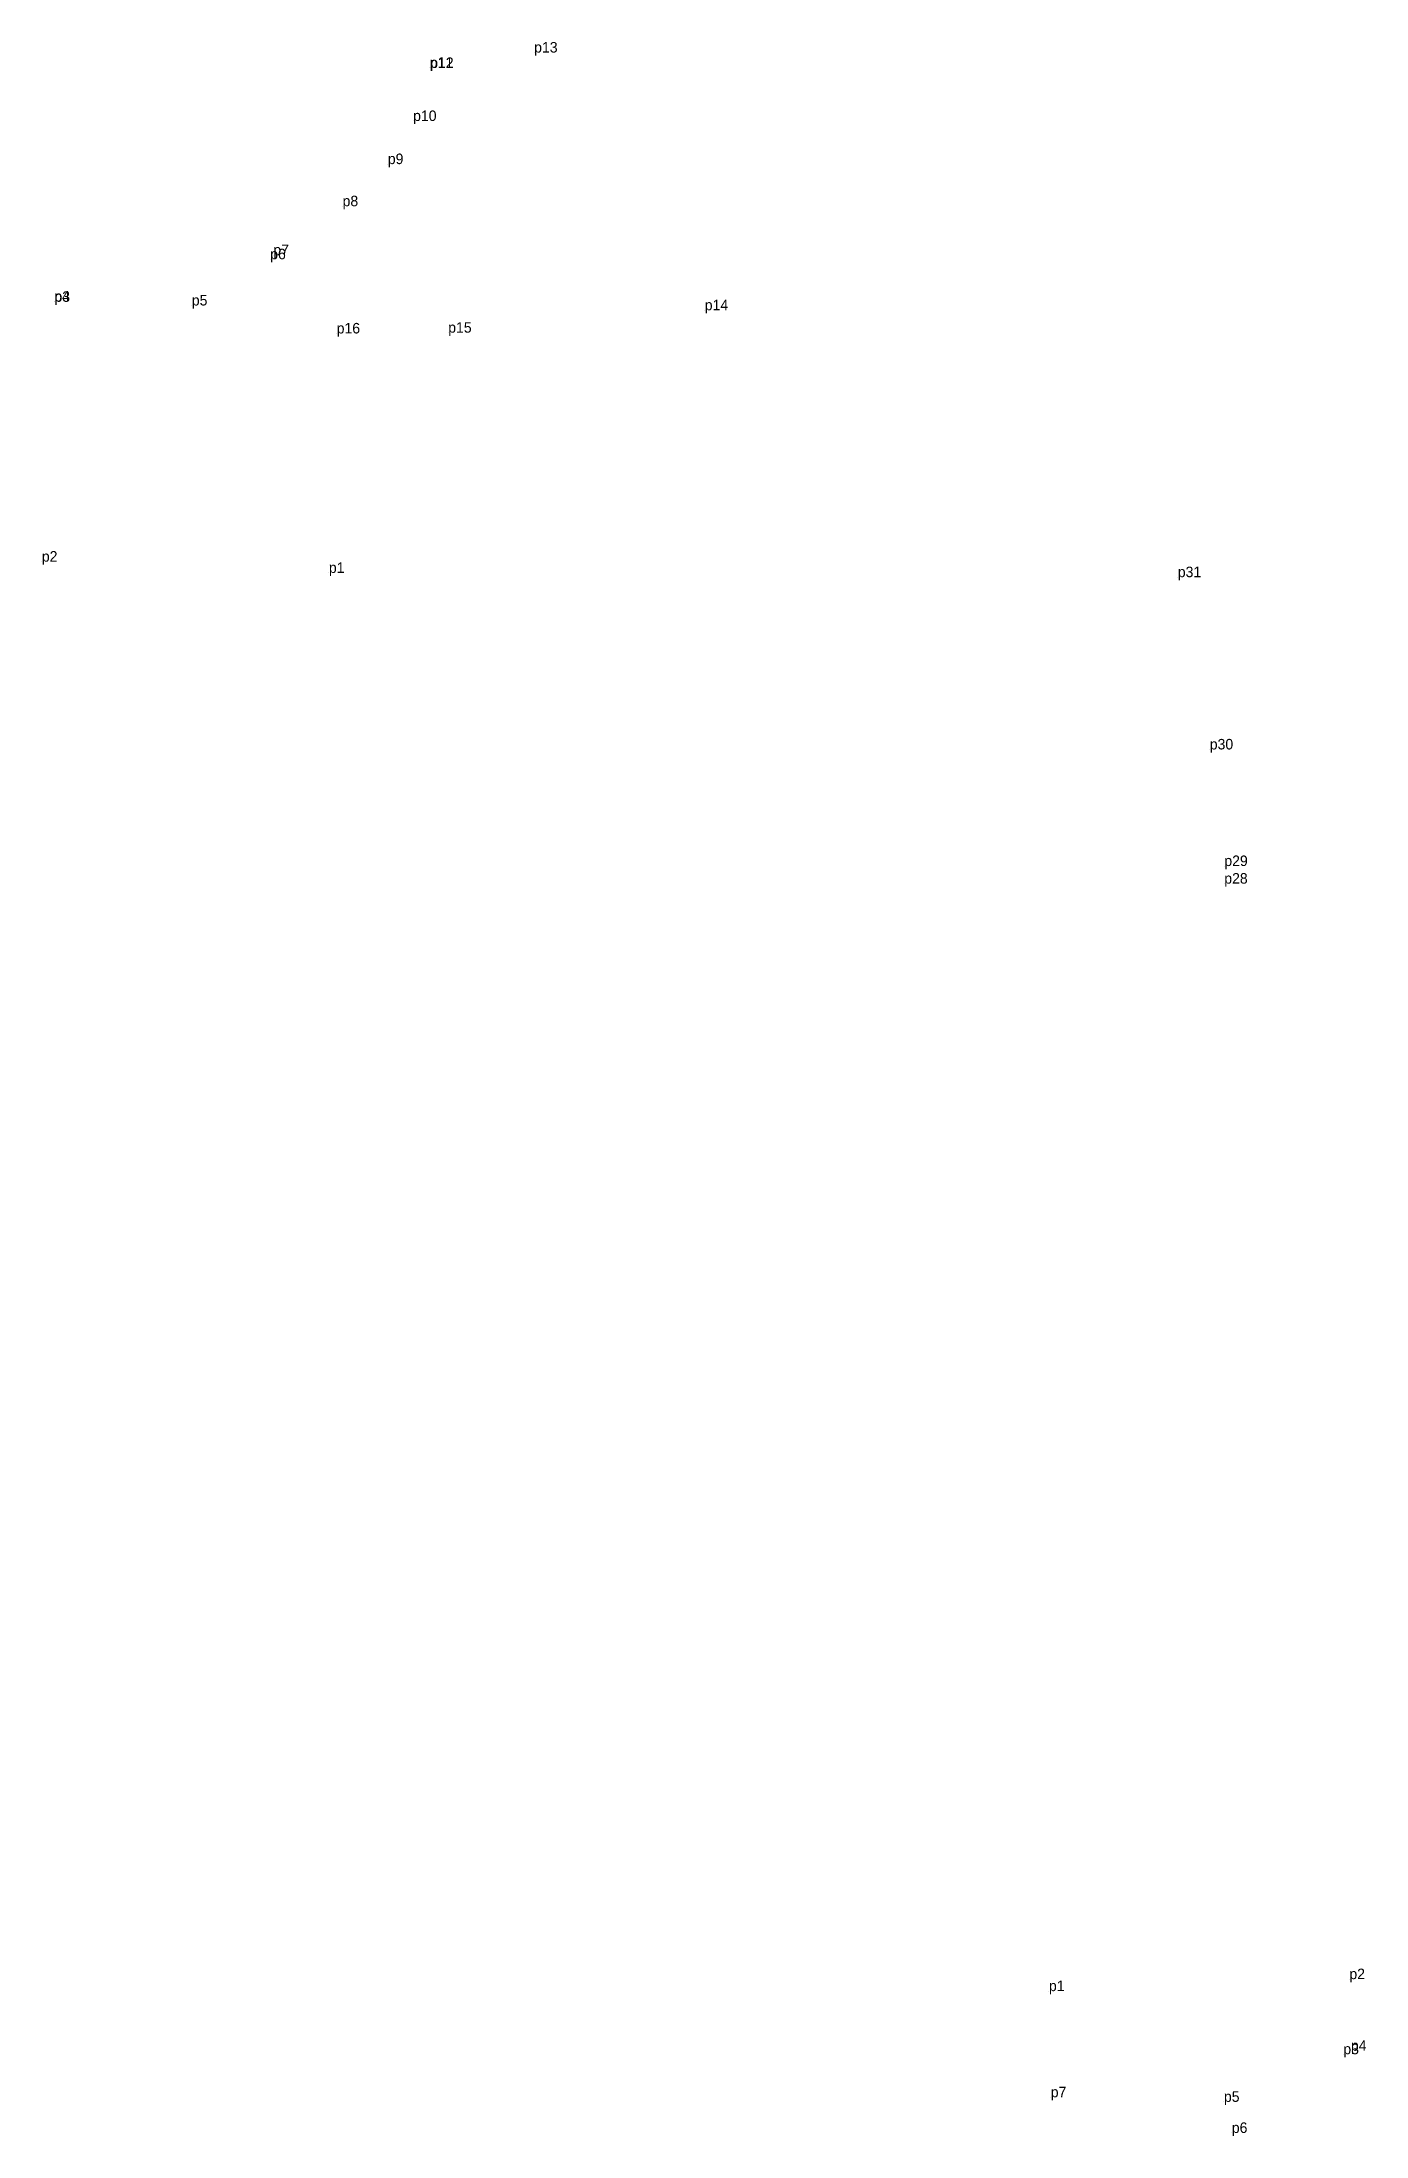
# Model space of a CAD drawing. Extents: x -2 to 54773767, y -1 to 183694297.
# Drawn here: x 548601.2 to 548828.2, y 1838464.4 to 1838823.1 of the extents above; entities that cross this region are included whole.
import ezdxf

# ---------------------------------------------------------------- set-up
doc = ezdxf.new("R2010")
doc.units = 0
doc.layers.add('Level 12', color=7, linetype='Continuous')
doc.layers.add('Level 7', color=7, linetype='Continuous')

msp = doc.modelspace()

# ---------------------------------------------------------------- texts
at = {"layer": 'Level 12'}
for s, p in [('p13', (548685.559, 1838821.316)), ('p11', (548667.655, 1838818.712)), ('p12', (548667.742, 1838818.678)), ('p10', (548664.809, 1838809.591)), ('p9', (548660.472, 1838802.209)), ('p8', (548652.717, 1838794.988)), ('p7', (548640.851, 1838786.617)), ('p6', (548640.307, 1838785.905)), ('p4', (548603.296, 1838778.669)), ('p3', (548603.328, 1838778.608)), ('p5', (548626.877, 1838777.982)), ('p14', (548714.801, 1838777.172)), ('p16', (548651.704, 1838773.196)), ('p15', (548670.828, 1838773.328)), ('p2', (548601.168, 1838734.106)), ('p1', (548650.374, 1838732.184)), ('p31', (548795.891, 1838731.447)), ('p30', (548801.369, 1838701.936)), ('p28', (548803.856, 1838678.949)), ('p29', (548803.868, 1838681.965)), ('p1', (548773.802, 1838489.233)), ('p2', (548825.3, 1838491.285)), ('p3', (548824.265, 1838478.42)), ('p4', (548825.57, 1838479.015)), ('p7', (548774.111, 1838471.041)), ('p5', (548803.796, 1838470.261)), ('p6', (548805.151, 1838464.937))]:
    msp.add_text(s, height=1.8, dxfattribs=at).set_placement(p)

# ---------------------------------------------------------------- linework, layer by layer
at = {"layer": 'Level 7'}
for p, q in [((548685.559, 1838821.316), (548685.559, 1838821.316)), ((548667.655, 1838818.712), (548667.655, 1838818.712)), ((548667.742, 1838818.678), (548667.742, 1838818.678)), ((548664.809, 1838809.591), (548664.809, 1838809.591)), ((548660.472, 1838802.209), (548660.472, 1838802.209)), ((548652.717, 1838794.988), (548652.717, 1838794.988)), ((548640.307, 1838785.905), (548640.307, 1838785.905)), ((548640.851, 1838786.617), (548640.851, 1838786.617)), ((548603.296, 1838778.669), (548603.296, 1838778.669)), ((548603.328, 1838778.608), (548603.328, 1838778.608)), ((548626.877, 1838777.982), (548626.877, 1838777.982)), ((548714.801, 1838777.172), (548714.801, 1838777.172)), ((548651.704, 1838773.196), (548651.704, 1838773.196)), ((548670.828, 1838773.328), (548670.828, 1838773.328)), ((548601.168, 1838734.106), (548601.168, 1838734.106)), ((548650.374, 1838732.184), (548650.374, 1838732.184)), ((548795.891, 1838731.447), (548795.891, 1838731.447)), ((548801.369, 1838701.936), (548801.369, 1838701.936)), ((548803.868, 1838681.965), (548803.868, 1838681.965)), ((548803.856, 1838678.949), (548803.856, 1838678.949)), ((548825.3, 1838491.285), (548825.3, 1838491.285)), ((548773.802, 1838489.233), (548773.802, 1838489.233)), ((548824.265, 1838478.42), (548824.265, 1838478.42)), ((548825.57, 1838479.015), (548825.57, 1838479.015)), ((548774.111, 1838471.041), (548774.111, 1838471.041)), ((548803.796, 1838470.261), (548803.796, 1838470.261)), ((548805.151, 1838464.937), (548805.151, 1838464.937))]:
    msp.add_line(p, q, dxfattribs=at)

msp.set_redraw_order([(e.dxf.handle, doc.entitydb.next_handle()) for e in msp.query("TEXT MTEXT ATTDEF DIMENSION ARC_DIMENSION")])  # texts and dimensions are drawn at this point

doc.saveas('drawing.dxf')
